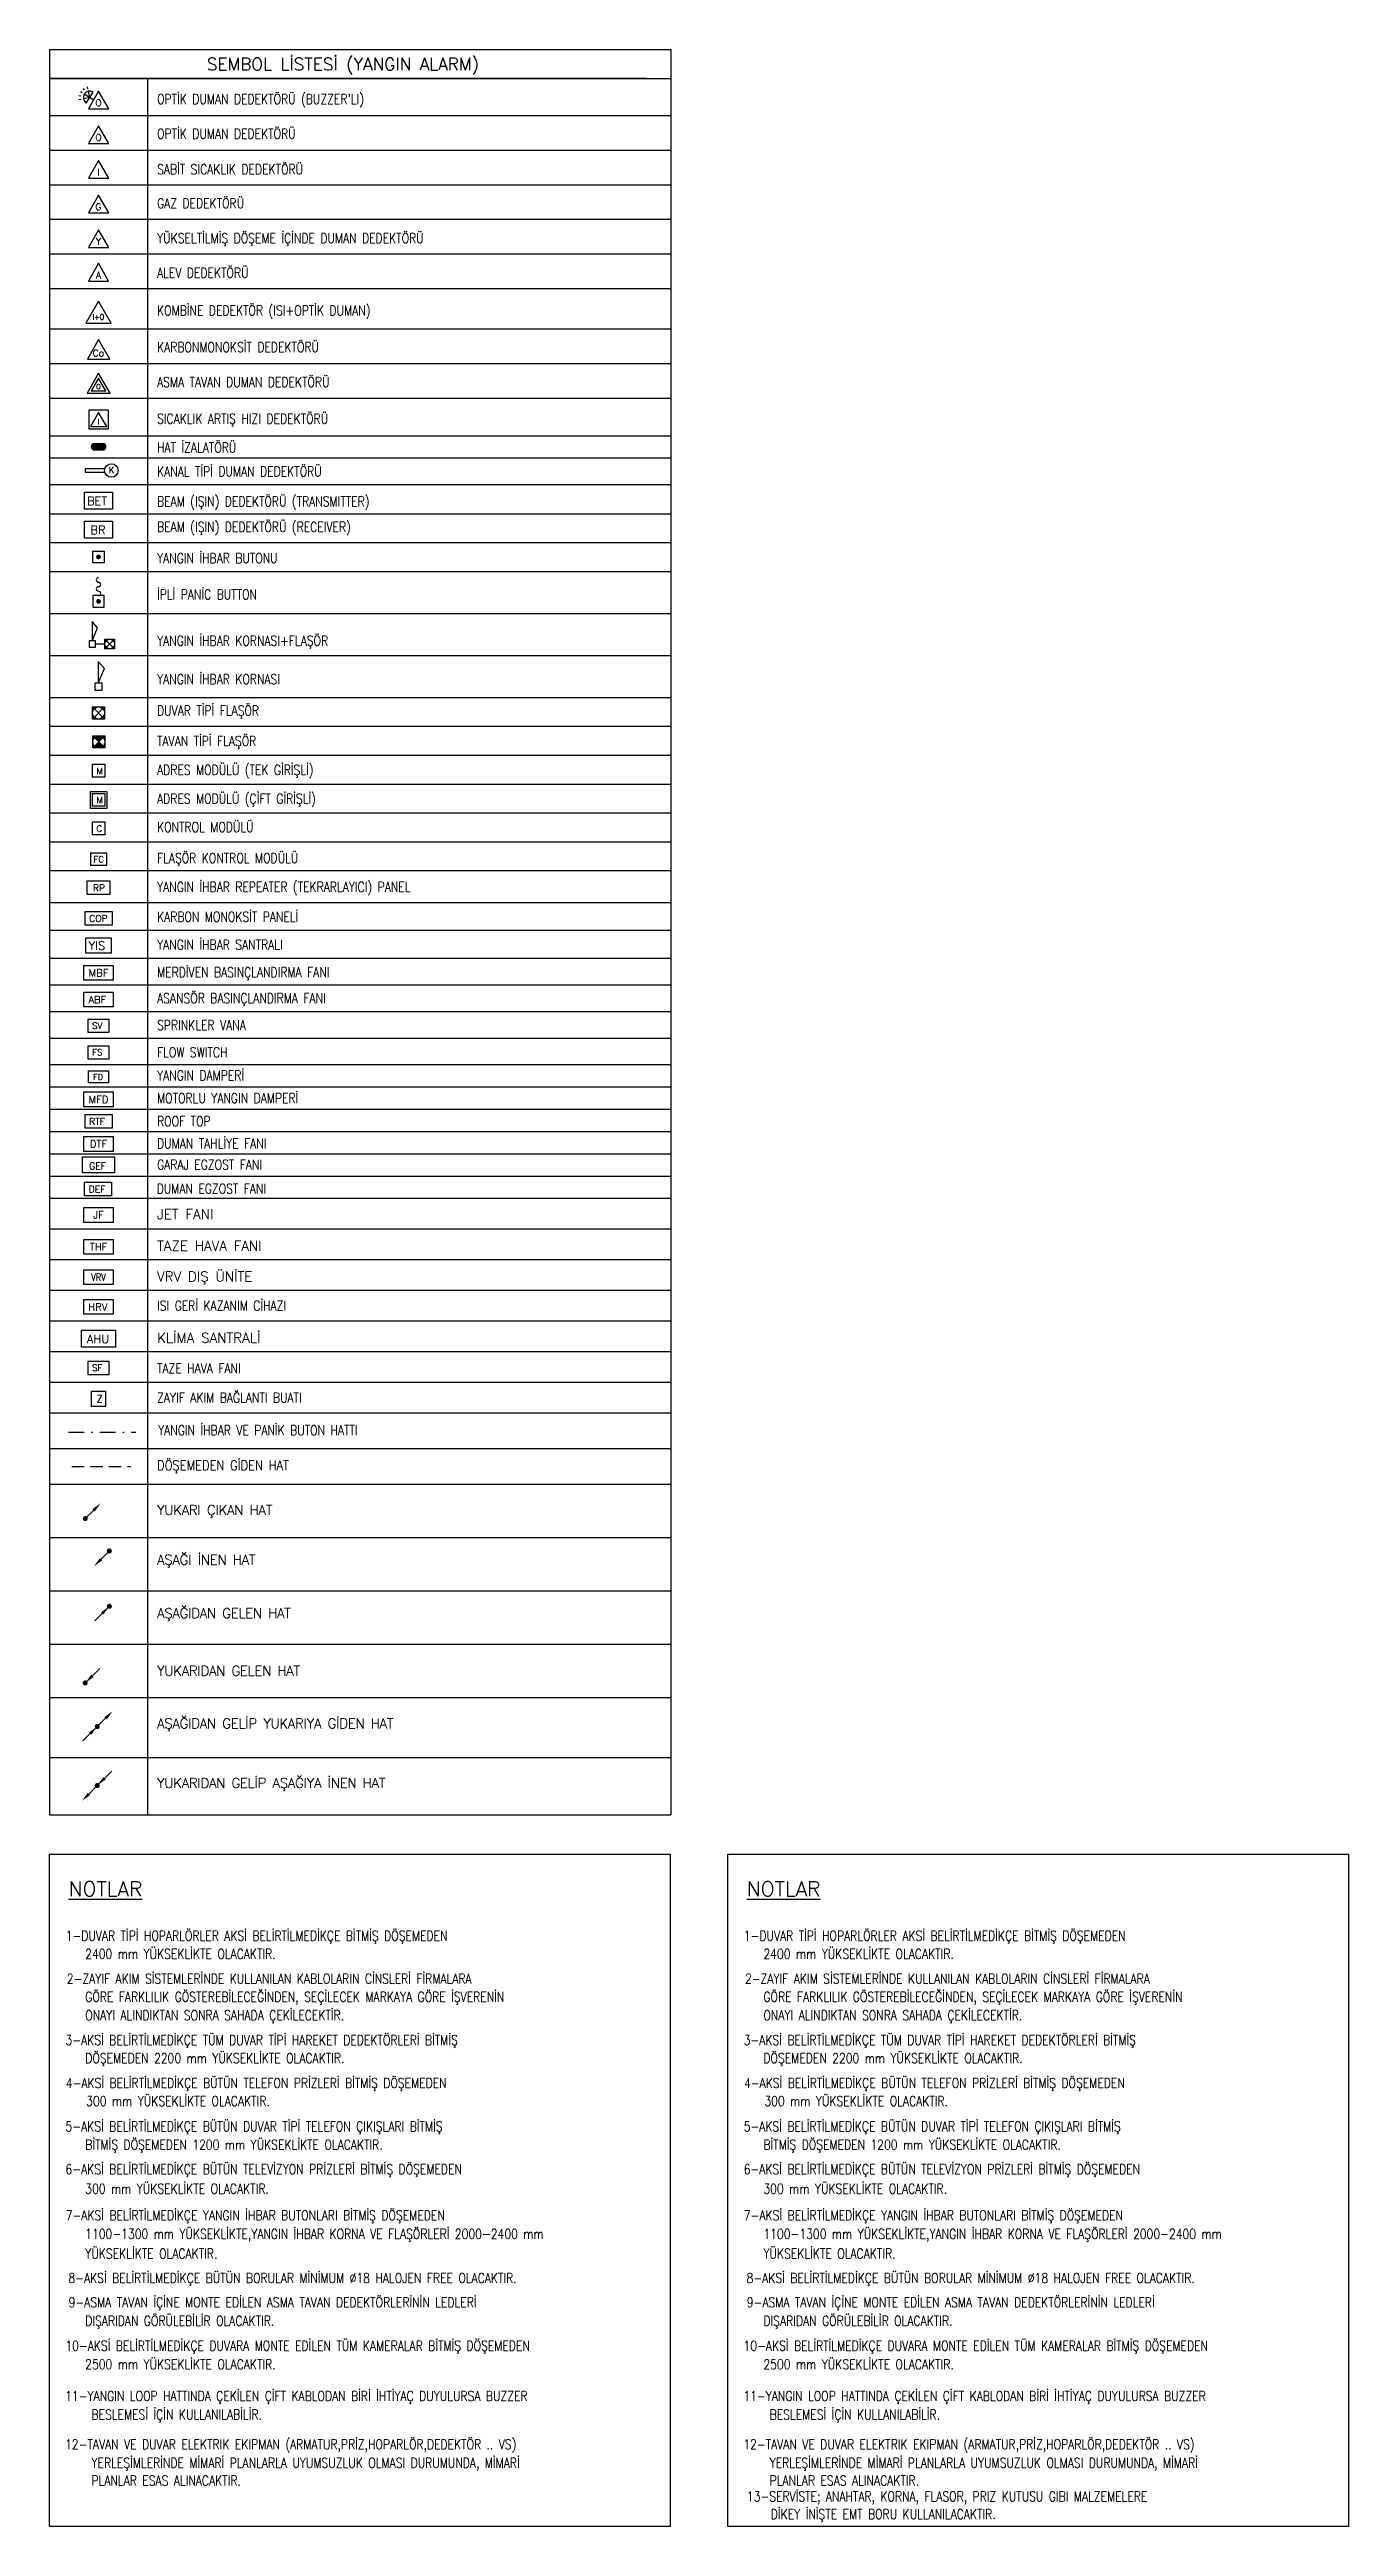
# Model space of a CAD drawing. Header units: metres. Extents: x -19121 to 152404, y -12107 to 29421.
# Drawn here: x -13294 to -8036, y 18734 to 28755 of the extents above; entities that cross this region are included whole.
import ezdxf
from ezdxf.enums import TextEntityAlignment as Align

# ---------------------------------------------------------------- set-up
doc = ezdxf.new("R2010")
doc.units = ezdxf.units.M
doc.header["$LTSCALE"] = 50
doc.header["$MEASUREMENT"] = 0
doc.linetypes.add('DASHDOT', pattern=[25.4, 12.7, -6.35, 0, -6.35])
doc.linetypes.add('DASHED', pattern=[0.75, 0.5, -0.25])
for name, color, linetype, lineweight in [('E-ADRES MODÜLÜ (TEK GİRİŞLİ)', 7, 'Continuous', 30), ('E-ADRES MODÜLÜ (ÇİFT GİRİŞLİ)', 7, 'Continuous', 30), ('E-ALEV DEDEKTÖRÜ', 7, 'Continuous', 30), ('E-ASANSÖR BASINÇLANDIRMA FANI', 7, 'Continuous', 30), ('E-ASMA TAVAN DUMAN DEDEKTÖRÜ', 7, 'Continuous', 30), ('E-DUMAN EGZOST FANI', 7, 'Continuous', 30), ('E-DUMAN TAHLİYE FANI', 7, 'Continuous', 30), ('E-DUVAR TİPİ FLAŞÖR', 7, 'Continuous', 30), ('E-FLAŞÖR KONTROL MODÜLÜ', 7, 'Continuous', 30), ('E-FLOW SWITCH', 7, 'Continuous', 30), ('E-GARAJ EGZOST FANI', 7, 'Continuous', 30), ('E-GAZ DEDEKTÖRÜ', 7, 'Continuous', 30), ('E-HAT İZALATÖRÜ', 7, 'Continuous', 30), ('E-ISI GERİ KAZANIM', 7, 'Continuous', 30), ('E-İPLİ PANİC BUTTON', 7, 'Continuous', 30), ('E-JET FAN', 7, 'Continuous', 30), ('E-KABLO', 7, 'Continuous', 30), ('E-KANAL TİPİ DUMAN DEDEKTÖRÜ', 7, 'Continuous', 30), ('E-KARBON MONOKSİT PANELİ', 7, 'Continuous', 30), ('E-KARBONMONOKSİT DEDEKTÖRÜ', 7, 'Continuous', 30), ('E-KOMBİNE DEDEKTÖR (ISI+OPTİK DUMAN)', 7, 'Continuous', 30), ('E-KONTROL MODÜLÜ', 7, 'Continuous', 30), ('E-MERDİVEN BASINÇLANDIRMA FANI', 7, 'Continuous', 30), ('E-MOTORLU YANGIN DAMPERİ', 7, 'Continuous', 30), ('E-OK', 3, 'Continuous', 30), ('E-OPTİK DUMAN DEDEKTÖRÜ', 7, 'Continuous', 30), ("E-OPTİK DUMAN DEDEKTÖRÜ (BUZZER'LI)", 7, 'Continuous', 30), ('E-SABİT SICAKLIK DEDEKTÖRÜ', 7, 'Continuous', 30), ('E-SICAKLIK ARTIŞ HIZI DEDEKTÖRÜ', 7, 'Continuous', 30), ('E-SPRINKLER VANA', 7, 'Continuous', 30), ('E-TAVAN TİPİ FLAŞÖR', 7, 'Continuous', 30), ('E-TAZE HAVA FANI', 7, 'Continuous', 30), ('E-VRV DIŞ ÜNİTE', 7, 'Continuous', 30), ('E-YANGIN', 7, 'Continuous', 30), ('E-YANGIN DAMPERİ', 7, 'Continuous', 30), ('E-YANGIN İHBAR BUTONU', 7, 'Continuous', 30), ('E-YANGIN İHBAR KORNASI', 7, 'Continuous', 30), ('E-YANGIN İHBAR KORNASI+FLAŞÖR', 7, 'Continuous', 30), ('E-YANGIN İHBAR REPEATER (TEKRARLAYICI) PANEL', 7, 'Continuous', 30), ('E-YANGIN İHBAR SANTRALI', 7, 'Continuous', 30), ('E-YAZI', 7, 'Continuous', 30), ('E-YÜKSELTİLMİŞ DÖŞEME İÇİNDE DUMAN DEDEKTÖRÜ', 7, 'Continuous', 30), ('E-ZAYIF AKIM BAĞLANTI KUTUSU BUAT', 7, 'Continuous', 30)]:
    doc.layers.add(name, color=color, linetype=linetype, lineweight=lineweight)
doc.styles.add('E-YAZI', font='txttw.shx', dxfattribs={"height": 200})
doc.styles.add('ROMANS8', font='Txttw.shx')

msp = doc.modelspace()

# ---------------------------------------------------------------- texts
at = {"layer": 'E-GARAJ EGZOST FANI', "color": 3, "style": 'E-YAZI'}
msp.add_text('GEF', height=27.2, dxfattribs=at).set_placement((-13133.39, 24224.33))
at = {"layer": 'E-YANGIN', "color": 3, "style": 'E-YAZI'}
msp.add_text('AHU', height=34, dxfattribs=at).set_placement((-13142.85, 23521.22))
at = {"layer": 'E-YAZI', "color": 4, "style": 'E-YAZI'}
msp.add_text('SEMBOL LİSTESİ (YANGIN ALARM)', height=50, dxfattribs=at).set_placement((-12106.22, 28696.1), align=Align.MIDDLE_CENTER)
at = {"layer": 'E-YAZI', "color": 3, "style": 'E-YAZI'}
for s, width, p in [("OPTİK DUMAN DEDEKTÖRÜ (BUZZER'LI)", 0.8, (-12858.67, 28534.55)), ('OPTİK DUMAN DEDEKTÖRÜ', 0.8, (-12858.67, 28394.33)), ('SABİT SICAKLIK DEDEKTÖRÜ', 0.8, (-12858.67, 28250.57)), ('GAZ DEDEKTÖRÜ', 0.8, (-12858.67, 28112.62)), ('YÜKSELTİLMİŞ DÖŞEME İÇİNDE DUMAN DEDEKTÖRÜ', 0.8, (-12858.67, 27971.76)), ('ALEV DEDEKTÖRÜ', 0.8, (-12858.67, 27831.55)), ('KOMBİNE DEDEKTÖR (ISI+OPTİK DUMAN)', 0.8, (-12858.67, 27679.21)), ('KARBONMONOKSİT DEDEKTÖRÜ', 0.8, (-12858.67, 27530.92)), ('ASMA TAVAN DUMAN DEDEKTÖRÜ', 0.8, (-12858.67, 27389.56)), ('SICAKLIK ARTIŞ HIZI DEDEKTÖRÜ', 0.8, (-12858.67, 27241.05)), ('HAT İZALATÖRÜ', 0.8, (-12858.67, 27124.7)), ('KANAL TİPİ DUMAN DEDEKTÖRÜ', 0.8, (-12858.67, 27027.98)), ('BEAM (IŞIN) DEDEKTÖRÜ (TRANSMITTER)', 0.8, (-12858.67, 26906.71)), ('BEAM (IŞIN) DEDEKTÖRÜ (RECEIVER)', 0.8, (-12858.67, 26803.65)), ('YANGIN İHBAR BUTONU', 0.8, (-12858.67, 26677.25)), ('İPLİ PANİC BUTTON', 0.8, (-12858.67, 26530.56)), ('YANGIN İHBAR KORNASI+FLAŞÖR', 0.8, (-12858.67, 26343.02)), ('YANGIN İHBAR KORNASI', 0.8, (-12858.67, 26187.62)), ('DUVAR TİPİ FLAŞÖR', 0.8, (-12858.67, 26060.5)), ('TAVAN TİPİ FLAŞÖR', 0.8, (-12858.67, 25937.34)), ('ADRES MODÜLÜ (TEK GİRİŞLİ)', 0.8, (-12858.67, 25820.63)), ('ADRES MODÜLÜ (ÇİFT GİRİŞLİ)', 0.8, (-12858.67, 25703.91)), ('KONTROL MODÜLÜ', 0.8, (-12858.67, 25589.2)), ('FLAŞÖR KONTROL MODÜLÜ', 0.8, (-12858.67, 25463.75)), ('YANGIN İHBAR REPEATER (TEKRARLAYICI) PANEL', 0.8, (-12858.67, 25347.04)), ('KARBON MONOKSİT PANELİ', 0.8, (-12858.67, 25226.36)), ('YANGIN İHBAR SANTRALI', 0.8, (-12858.67, 25113.3)), ('MERDİVEN BASINÇLANDIRMA FANI', 0.8, (-12858.67, 25001.73)), ('ASANSÖR BASINÇLANDIRMA FANI', 0.8, (-12858.67, 24896.85)), ('SPRINKLER VANA', 0.8, (-12858.67, 24787.84)), ('FLOW SWITCH', 0.8, (-12858.67, 24677.68)), ('YANGIN DAMPERİ', 0.8, (-12858.67, 24584.42)), ('MOTORLU YANGIN DAMPERİ', 0.8, (-12858.67, 24492.35)), ('ROOF TOP', 0.8, (-12858.67, 24399.18)), ('DUMAN TAHLİYE FANI', 0.8, (-12858.67, 24309.05)), ('GARAJ EGZOST FANI', 0.8, (-12858.67, 24223.33)), ('DUMAN EGZOST FANI', 0.8, (-12860.27, 24126.35)), ('ISI GERİ KAZANIM CİHAZI', 0.8, (-12858.67, 23652.71)), ('TAZE HAVA FANI', 0.8, (-12858.67, 23399.5)), ('ZAYIF AKIM BAĞLANTI BUATI', 0.8, (-12858.67, 23280.83)), ('YANGIN İHBAR VE PANİK BUTON HATTI', 0.8, (-12854.62, 23148.79)), ('DÖŞEMEDEN GİDEN HAT', 0.85, (-12858.67, 23006.9, 0)), ('1-DUVAR TİPİ HOPARLÖRLER AKSİ BELİRTİLMEDİKÇE BİTMİŞ DÖŞEMEDEN', 0.8, (-13228.58, 21103.53, 0)), ('1-DUVAR TİPİ HOPARLÖRLER AKSİ BELİRTİLMEDİKÇE BİTMİŞ DÖŞEMEDEN', 0.8, (-10483.3, 21103.53, 0)), ('2400 mm YÜKSEKLİKTE OLACAKTIR.', 0.8, (-13149.33, 21030.28, 0)), ('2400 mm YÜKSEKLİKTE OLACAKTIR.', 0.8, (-10404.05, 21030.28, 0)), ('2-ZAYIF AKIM SİSTEMLERİNDE KULLANILAN KABLOLARIN CİNSLERİ FİRMALARA', 0.8, (-13224.04, 20929.77, 0)), ('2-ZAYIF AKIM SİSTEMLERİNDE KULLANILAN KABLOLARIN CİNSLERİ FİRMALARA', 0.8, (-10478.76, 20929.77, 0)), ('GÖRE FARKLILIK GÖSTEREBİLECEĞİNDEN, SEÇİLECEK MARKAYA GÖRE İŞVERENİN', 0.8, (-13149.33, 20856.52, 0)), ('GÖRE FARKLILIK GÖSTEREBİLECEĞİNDEN, SEÇİLECEK MARKAYA GÖRE İŞVERENİN', 0.8, (-10404.05, 20856.52, 0)), ('ONAYI ALINDIKTAN SONRA SAHADA ÇEKİLECEKTİR.', 0.8, (-13149.33, 20782.05, 0)), ('ONAYI ALINDIKTAN SONRA SAHADA ÇEKİLECEKTİR.', 0.8, (-10404.05, 20782.05, 0)), ('3-AKSİ BELİRTİLMEDİKÇE TÜM DUVAR TİPİ HAREKET DEDEKTÖRLERİ BİTMİŞ', 0.8, (-13229.23, 20681.54, 0)), ('DÖŞEMEDEN 2200 mm YÜKSEKLİKTE OLACAKTIR.', 0.8, (-13149.33, 20608.28, 0)), ('3-AKSİ BELİRTİLMEDİKÇE TÜM DUVAR TİPİ HAREKET DEDEKTÖRLERİ BİTMİŞ', 0.8, (-10483.95, 20681.54, 0)), ('DÖŞEMEDEN 2200 mm YÜKSEKLİKTE OLACAKTIR.', 0.8, (-10404.05, 20608.28, 0)), ('4-AKSİ BELİRTİLMEDİKÇE BÜTÜN TELEFON PRİZLERİ BİTMİŞ DÖŞEMEDEN', 0.8, (-13227.93, 20507.77, 0)), ('4-AKSİ BELİRTİLMEDİKÇE BÜTÜN TELEFON PRİZLERİ BİTMİŞ DÖŞEMEDEN', 0.8, (-10482.65, 20507.77, 0)), ('300 mm YÜKSEKLİKTE OLACAKTIR.', 0.8, (-13145.45, 20434.52, 0)), ('300 mm YÜKSEKLİKTE OLACAKTIR.', 0.8, (-10400.16, 20434.52, 0)), ('5-AKSİ BELİRTİLMEDİKÇE BÜTÜN DUVAR TİPİ TELEFON ÇIKIŞLARI BİTMİŞ', 0.8, (-13229.23, 20332.32, 0)), ('5-AKSİ BELİRTİLMEDİKÇE BÜTÜN DUVAR TİPİ TELEFON ÇIKIŞLARI BİTMİŞ', 0.8, (-10483.95, 20332.32, 0)), ('BİTMİŞ DÖŞEMEDEN 1200 mm YÜKSEKLİKTE OLACAKTIR.', 0.8, (-13149.33, 20258.24, 0)), ('BİTMİŞ DÖŞEMEDEN 1200 mm YÜKSEKLİKTE OLACAKTIR.', 0.8, (-10404.05, 20258.24, 0)), ('6-AKSİ BELİRTİLMEDİKÇE BÜTÜN TELEVİZYON PRİZLERİ BİTMİŞ DÖŞEMEDEN', 0.8, (-13229.23, 20159.14, 0)), ('6-AKSİ BELİRTİLMEDİKÇE BÜTÜN TELEVİZYON PRİZLERİ BİTMİŞ DÖŞEMEDEN', 0.8, (-10483.95, 20159.14, 0)), ('300 mm YÜKSEKLİKTE OLACAKTIR.', 0.8, (-13149.33, 20079.99, 0)), ('300 mm YÜKSEKLİKTE OLACAKTIR.', 0.8, (-10404.05, 20079.99, 0)), ('7-AKSİ BELİRTİLMEDİKÇE YANGIN İHBAR BUTONLARI BİTMİŞ DÖŞEMEDEN', 0.8, (-13228.58, 19972.56, 0)), ('1100-1300 mm YÜKSEKLİKTE,YANGIN İHBAR KORNA VE FLAŞÖRLERİ 2000-2400 mm', 0.8, (-13149.33, 19897.21, 0)), ('7-AKSİ BELİRTİLMEDİKÇE YANGIN İHBAR BUTONLARI BİTMİŞ DÖŞEMEDEN', 0.8, (-10483.3, 19972.56, 0)), ('1100-1300 mm YÜKSEKLİKTE,YANGIN İHBAR KORNA VE FLAŞÖRLERİ 2000-2400 mm', 0.8, (-10404.05, 19897.21, 0)), ('YÜKSEKLİKTE OLACAKTIR.', 0.8, (-13149.33, 19817.84, 0)), ('YÜKSEKLİKTE OLACAKTIR.', 0.8, (-10404.05, 19817.84, 0)), ('8-AKSİ BELİRTİLMEDİKÇE BÜTÜN BORULAR MİNİMUM %%C18 HALOJEN FREE OLACAKTIR.', 0.8, (-13217.46, 19718.74, 0)), ('8-AKSİ BELİRTİLMEDİKÇE BÜTÜN BORULAR MİNİMUM %%C18 HALOJEN FREE OLACAKTIR.', 0.8, (-10472.18, 19718.74, 0)), ('9-ASMA TAVAN İÇİNE MONTE EDİLEN ASMA TAVAN DEDEKTÖRLERİNİN LEDLERİ', 0.8, (-13216.58, 19620.57, 0)), ('9-ASMA TAVAN İÇİNE MONTE EDİLEN ASMA TAVAN DEDEKTÖRLERİNİN LEDLERİ', 0.8, (-10471.3, 19620.57, 0)), ('DIŞARIDAN GÖRÜLEBİLİR OLACAKTIR.', 0.8, (-13149.33, 19545.54, 0)), ('DIŞARIDAN GÖRÜLEBİLİR OLACAKTIR.', 0.8, (-10404.05, 19545.54, 0)), ('10-AKSİ BELİRTİLMEDİKÇE DUVARA MONTE EDİLEN TÜM KAMERALAR BİTMİŞ DÖŞEMEDEN', 0.8, (-13229.8, 19444.88, 0)), ('10-AKSİ BELİRTİLMEDİKÇE DUVARA MONTE EDİLEN TÜM KAMERALAR BİTMİŞ DÖŞEMEDEN', 0.8, (-10484.52, 19444.88, 0)), ('2500 mm YÜKSEKLİKTE OLACAKTIR.', 0.8, (-13149.33, 19369.85, 0)), ('2500 mm YÜKSEKLİKTE OLACAKTIR.', 0.8, (-10404.05, 19369.85, 0)), ('11-YANGIN LOOP HATTINDA ÇEKİLEN ÇİFT KABLODAN BİRİ İHTİYAÇ DUYULURSA BUZZER', 0.8, (-13230.75, 19241.5, 0)), ('11-YANGIN LOOP HATTINDA ÇEKİLEN ÇİFT KABLODAN BİRİ İHTİYAÇ DUYULURSA BUZZER', 0.8, (-10485.47, 19241.5, 0)), ('BESLEMESİ İÇİN KULLANILABİLİR.', 0.8, (-13124.12, 19166.47, 0)), ('BESLEMESİ İÇİN KULLANILABİLİR.', 0.8, (-10378.84, 19166.47, 0)), ('12-TAVAN VE DUVAR ELEKTRIK EKIPMAN (ARMATUR,PRİZ,HOPARLÖR,DEDEKTÖR .. VS)', 0.8, (-13230.75, 19046.07, 0)), ('12-TAVAN VE DUVAR ELEKTRIK EKIPMAN (ARMATUR,PRİZ,HOPARLÖR,DEDEKTÖR .. VS)', 0.8, (-10485.47, 19046.07, 0)), ('YERLEŞİMLERİNDE MİMARİ PLANLARLA UYUMSUZLUK OLMASI DURUMUNDA, MİMARİ', 0.8, (-13124.12, 18971.04, 0)), ('YERLEŞİMLERİNDE MİMARİ PLANLARLA UYUMSUZLUK OLMASI DURUMUNDA, MİMARİ', 0.8, (-10378.84, 18971.04, 0)), ('PLANLAR ESAS ALINACAKTIR.', 0.8, (-13124.12, 18899.45, 0)), ('13-SERVİSTE; ANAHTAR, KORNA, FLASOR, PRIZ KUTUSU GIBI MALZEMELERE', 0.8, (-10470.86, 18835.18, 0)), ('PLANLAR ESAS ALINACAKTIR.', 0.8, (-10378.84, 18899.45, 0)), ('DİKEY İNİŞTE EMT BORU KULLANILACAKTIR.', 0.8, (-10374.3, 18763.35, 0))]:
    msp.add_text(s, height=40, dxfattribs=dict(at, width=width)).set_placement(p)
for s, p in [('JET FANI', (-12858.67, 24022.63)), ('TAZE HAVA FANI', (-12858.67, 23894.79)), ('VRV DIŞ ÜNİTE', (-12858.67, 23770.79)), ('KLİMA SANTRALİ', (-12858.67, 23522.79))]:
    msp.add_text(s, height=40, dxfattribs=at).set_placement(p)
at = {"layer": 'E-YAZI', "color": 4, "style": 'E-YAZI'}
for p in [(-13216.89, 21283.27, 0), (-10471.61, 21283.27, 0)]:
    msp.add_text('%%uNOTLAR', height=60, dxfattribs=at).set_placement(p)
at = {"layer": 'E-YAZI', "color": 3, "char_height": 40, "attachment_point": 1, "style": 'E-YAZI'}
for s, insert in [('{\\T0.95;YUKARI ÇIKAN HAT}', (-12858.67, 22866.08)), ('{\\T0.95;AŞAĞI İNEN HAT}', (-12858.67, 22664.67)), ('{\\T0.95;AŞAĞIDAN GELEN HAT}', (-12858.67, 22448.67)), ('{\\T0.95;YUKARIDAN GELEN HAT}', (-12858.67, 22215.52)), ('{\\T0.95;AŞAĞIDAN GELİP YUKARIYA GİDEN HAT}', (-12858.67, 22002.59)), ('{\\T0.95;YUKARIDAN GELİP AŞAĞIYA İNEN HAT}', (-12858.67, 21761.85))]:
    msp.add_mtext_dynamic_manual_height_columns(s, width=9808.8359, gutter_width=12.5, heights=[0], dxfattribs=dict(at, insert=insert))

# ---------------------------------------------------------------- blocks, each defined once
blk = doc.blocks.new("100_OPTİK DUMAN DEDEKTÖRÜ (BUZZER'LI) 085")
at = {"layer": "E-OPTİK DUMAN DEDEKTÖRÜ (BUZZER'LI)", "color": 3}
for p, q in [((-3.55, 2.57), (-3.98, 2.64)), ((-3.53, 1.87), (-3.96, 1.77)), ((-3.29, 3.22), (-3.66, 3.45)), ((-2.81, 3.73), (-3.06, 4.08)), ((-1.78, 2.26), (-3.06, 1.97)), ((-1.03, 1.78), (-2.88, 2.96)), ((-2.17, 4.01), (-2.26, 4.44)), ((-1.78, 2.26), (-2.06, 3.54))]:
    blk.add_line(p, q, dxfattribs=at)
at = {"layer": "E-OPTİK DUMAN DEDEKTÖRÜ (BUZZER'LI)", "color": 4}
blk.add_line((-2.48, 1.15), (-1.07, 3.36), dxfattribs=at)
blk.add_lwpolyline([(2.06, 0), (0, 3.57), (-2.06, 0)], close=True, dxfattribs=at)
blk.add_arc((-1.78, 2.26), 1.31, 57.5754, 237.5754, dxfattribs=at)
at = {"layer": "E-OPTİK DUMAN DEDEKTÖRÜ (BUZZER'LI)", "color": 3, "style": 'E-YAZI'}
blk.add_text('O', height=1.36, dxfattribs=at).set_placement((-0.02, 1.2), align=Align.MIDDLE)
blk = doc.blocks.new('100_OPTİK DUMAN DEDEKTÖRÜ 085')
at = {"layer": 'E-OPTİK DUMAN DEDEKTÖRÜ', "color": 4}
blk.add_lwpolyline([(2.06, 0), (0, 3.57), (-2.06, 0)], close=True, dxfattribs=at)
at = {"layer": 'E-OPTİK DUMAN DEDEKTÖRÜ', "color": 3, "style": 'E-YAZI'}
blk.add_text('O', height=1.36, dxfattribs=at).set_placement((-0.02, 1.2), align=Align.MIDDLE)
blk = doc.blocks.new('100_SABİT SICAKLIK DEDEKTÖRÜ 085')
at = {"layer": 'E-SABİT SICAKLIK DEDEKTÖRÜ', "color": 4}
blk.add_lwpolyline([(2.06, 0), (0, 3.57), (-2.06, 0)], close=True, dxfattribs=at)
at = {"layer": 'E-SABİT SICAKLIK DEDEKTÖRÜ', "color": 3, "style": 'E-YAZI'}
blk.add_text('I', height=1.36, dxfattribs=at).set_placement((-0.02, 1.2), align=Align.MIDDLE)
blk = doc.blocks.new('100_GAZ DEDEKTÖRÜ 085')
at = {"layer": 'E-GAZ DEDEKTÖRÜ', "color": 4}
blk.add_lwpolyline([(2.06, 0), (0, 3.57), (-2.06, 0)], close=True, dxfattribs=at)
at = {"layer": 'E-GAZ DEDEKTÖRÜ', "color": 3, "style": 'E-YAZI'}
blk.add_text('G', height=1.36, dxfattribs=at).set_placement((-0.02, 1.2), align=Align.MIDDLE)
blk = doc.blocks.new('100_YÜKSELTİLMİŞ DÖŞEME İÇİNDE DUMAN DEDEKTÖRÜ 085')
at = {"layer": 'E-YÜKSELTİLMİŞ DÖŞEME İÇİNDE DUMAN DEDEKTÖRÜ', "color": 4}
blk.add_lwpolyline([(2.06, 0), (0, 3.57), (-2.06, 0)], close=True, dxfattribs=at)
at = {"layer": 'E-YÜKSELTİLMİŞ DÖŞEME İÇİNDE DUMAN DEDEKTÖRÜ', "color": 3, "style": 'E-YAZI'}
blk.add_text('Y', height=1.36, dxfattribs=at).set_placement((-0.02, 1.2), align=Align.MIDDLE)
blk = doc.blocks.new('100_KOMBİNE DEDEKTÖR (ISI+OPTİK DUMAN) 085')
at = {"layer": 'E-KOMBİNE DEDEKTÖR (ISI+OPTİK DUMAN)', "color": 4}
blk.add_lwpolyline([(2.55, 0), (0, 4.42), (-2.55, 0)], close=True, dxfattribs=at)
at = {"layer": 'E-KOMBİNE DEDEKTÖR (ISI+OPTİK DUMAN)', "color": 3, "style": 'E-YAZI', "width": 0.8}
blk.add_text('I+O', height=1.102, dxfattribs=at).set_placement((-0.02, 1.22), align=Align.MIDDLE)
blk = doc.blocks.new('100_KARBONMONOKSİT DEDEKTÖRÜ 085')
at = {"layer": 'E-KARBONMONOKSİT DEDEKTÖRÜ', "color": 4}
blk.add_lwpolyline([(2.26, 0), (0, 3.92), (-2.26, 0)], close=True, dxfattribs=at)
at = {"layer": 'E-KARBONMONOKSİT DEDEKTÖRÜ', "color": 3, "style": 'E-YAZI'}
blk.add_text('Co', height=1.36, dxfattribs=at).set_placement((-0.02, 1.2), align=Align.MIDDLE)
blk = doc.blocks.new('100_ASMA TAVAN DUMAN DEDEKTÖRÜ 085')
at = {"layer": 'E-ASMA TAVAN DUMAN DEDEKTÖRÜ', "color": 4}
blk.add_lwpolyline([(2.33, 0), (0, 4.04), (-2.33, 0)], close=True, dxfattribs=at)
at = {"layer": 'E-ASMA TAVAN DUMAN DEDEKTÖRÜ', "color": 3}
blk.add_lwpolyline([(1.48, 0.49), (0, 3.06), (-1.48, 0.49)], close=True, dxfattribs=at)
at = {"layer": 'E-ASMA TAVAN DUMAN DEDEKTÖRÜ', "color": 3, "style": 'E-YAZI'}
blk.add_text('O', height=0.979, dxfattribs=at).set_placement((-0.02, 1.35), align=Align.MIDDLE)
blk = doc.blocks.new('100_SICAKLIK ARTIŞ HIZI DEDEKTÖRÜ')
at = {"layer": 'E-SICAKLIK ARTIŞ HIZI DEDEKTÖRÜ', "color": 4}
for points in [[(-2.26, 4.64), (2.26, 4.64), (2.26, 0), (-2.26, 0)], [(1.94, 0.66), (0, 4.02), (-1.94, 0.66)]]:
    blk.add_lwpolyline(points, close=True, dxfattribs=at)
at = {"layer": 'E-SICAKLIK ARTIŞ HIZI DEDEKTÖRÜ', "color": 3, "style": 'E-YAZI'}
blk.add_text('I', height=1.28, dxfattribs=at).set_placement((-0.02, 1.79), align=Align.MIDDLE)
blk = doc.blocks.new('100_HAT İZALATÖRÜ')
at = {"layer": 'E-HAT İZALATÖRÜ', "color": 4}
for p, q in [((-1.01, 1.52), (-1.01, 0)), ((-1.01, 1.52), (1.01, 1.52)), ((-1.01, 0), (1.01, 0)), ((1.01, 1.52), (1.01, 0))]:
    blk.add_line(p, q, dxfattribs=at)
at = {"layer": 'E-HAT İZALATÖRÜ', "color": 4, "const_width": 0.758, "flags": 128}
for points in [[(-1.01, 1.14, 0.414214), (-1.39, 0.76, 0.414214), (-1.01, 0.38, 0.414214)], [(1.01, 1.14, -0.414214), (1.39, 0.76, -0.414214), (1.01, 0.38, -0.414214)]]:
    blk.add_lwpolyline(points, format="xyb", dxfattribs=at)
at = {"layer": 'E-HAT İZALATÖRÜ', "color": 4}
for centre, start, end in [((-1.01, 0.76), 90, 270), ((1.01, 0.76), 270, 90)]:
    blk.add_arc(centre, 0.758, start, end, dxfattribs=at)
blk.add_solid([(-1.01, 1.52), (1.01, 1.52), (-1.01, 0), (1.01, 0)], dxfattribs=at)
blk = doc.blocks.new('*U238')
at = {"layer": 'E-KANAL TİPİ DUMAN DEDEKTÖRÜ', "color": 4}
for p, q in [((-6.22, 0.42), (-6.22, -0.42)), ((-1.55, 0.42), (-6.22, 0.42)), ((-6.22, -0.42), (-1.55, -0.42))]:
    blk.add_line(p, q, dxfattribs=at)
blk.add_circle((0, 0), 1.61, dxfattribs=at)
at = {"layer": 'E-KANAL TİPİ DUMAN DEDEKTÖRÜ', "color": 3, "style": 'ROMANS8'}
blk.add_text('K', height=1.5, rotation=359.95917, dxfattribs=at).set_placement((0.06, 0.1), align=Align.MIDDLE)
blk = doc.blocks.new('100_SPRINKLER VANA')
at = {"layer": 'E-SPRINKLER VANA', "color": 4}
blk.add_lwpolyline([(-2.53, 0), (2.53, 0), (2.53, 3.05), (-2.53, 3.05)], close=True, dxfattribs=at)
at = {"layer": 'E-SPRINKLER VANA', "color": 3, "style": 'E-YAZI'}
blk.add_text('SV', height=1.505, dxfattribs=at).set_placement((-1.52, 0.82))
blk = doc.blocks.new('100_FLOW SWITCH')
at = {"layer": 'E-FLOW SWITCH', "color": 4}
blk.add_lwpolyline([(-2.53, 0), (2.53, 0), (2.53, 3.05), (-2.53, 3.05)], close=True, dxfattribs=at)
at = {"layer": 'E-FLOW SWITCH', "color": 3, "style": 'E-YAZI'}
blk.add_text('FS', height=1.505, dxfattribs=at).set_placement((-1.52, 0.82))
blk = doc.blocks.new('100_YANGIN DAMPERİ')
at = {"layer": 'E-YANGIN DAMPERİ', "color": 4}
blk.add_lwpolyline([(-2.35, 2.83), (2.35, 2.83), (2.35, 0), (-2.35, 0)], close=True, dxfattribs=at)
at = {"layer": 'E-YANGIN DAMPERİ', "color": 3, "style": 'E-YAZI'}
blk.add_text('FD', height=1.4, dxfattribs=at).set_placement((-1.28, 0.68))
blk = doc.blocks.new('*U239')
at = {"layer": 'E-OK', "color": 3, "linetype": 'Continuous'}
blk.add_line((-98, -98), (0, 0), dxfattribs=at)
at = {"layer": 'E-OK', "color": 4, "linetype": 'Continuous', "const_width": 30}
blk.add_lwpolyline([(-15, 0, 1), (15, 0, 1)], format="xyb", close=True, dxfattribs=at)
at = {"layer": 'E-OK', "color": 3, "linetype": 'Continuous'}
blk.add_solid([(-84, -112), (-112, -84), (-183, -183)], dxfattribs=at)
blk = doc.blocks.new('*U240')
at = {"layer": 'E-OK', "color": 3, "linetype": 'Continuous'}
for p, q in [((85, 85), (172, 172)), ((-98, -98), (0, 0))]:
    blk.add_line(p, q, dxfattribs=at)
at = {"layer": 'E-OK', "color": 4, "linetype": 'Continuous', "const_width": 30}
blk.add_lwpolyline([(-15, 0, 1), (15, 0, 1)], format="xyb", close=True, dxfattribs=at)
at = {"layer": 'E-OK', "color": 3, "linetype": 'Continuous'}
for points in [[(99, 71), (71, 99), (0, 0)], [(-84, -112), (-112, -84), (-183, -183)]]:
    blk.add_solid(points, dxfattribs=at)
blk = doc.blocks.new('ZAYIF AKIM BAĞLANTI BUATI 1 100')
at = {"layer": 'E-ZAYIF AKIM BAĞLANTI KUTUSU BUAT', "color": 4}
blk.add_lwpolyline([(-17.5, 0), (17.5, 0), (17.5, 35), (-17.5, 35)], close=True, dxfattribs=at)
at = {"layer": 'E-ZAYIF AKIM BAĞLANTI KUTUSU BUAT', "color": 3, "style": 'E-YAZI'}
blk.add_text('Z', height=17.5, dxfattribs=at).set_placement((-4.7, 8.4))
blk = doc.blocks.new('SF')
at = {"layer": 'E-FLOW SWITCH', "color": 4}
blk.add_lwpolyline([(-25.3, 0), (25.3, 0), (25.3, 30.5), (-25.3, 30.5)], close=True, dxfattribs=at)
at = {"layer": 'E-FLOW SWITCH', "color": 3, "style": 'E-YAZI'}
blk.add_text('SF', height=15.05, dxfattribs=at).set_placement((-15.2, 8.2))
blk = doc.blocks.new('BEAM (IŞIN) DEDEKTÖRÜ (TRANSMİTTER)')
at = {"layer": 'E-YANGIN', "color": 4}
blk.add_lwpolyline([(-33.6, 40.6), (33.6, 40.6), (33.6, 0), (-33.6, 0)], close=True, dxfattribs=at)
at = {"layer": 'E-YANGIN', "color": 3, "style": 'E-YAZI'}
blk.add_text('BET', height=20, dxfattribs=at).set_placement((-27.5, 9.7))
blk = doc.blocks.new('BEAM (IŞIN) DEDEKTÖR (RECİEVER)')
at = {"layer": 'E-YANGIN', "color": 4}
blk.add_lwpolyline([(-33.6, 40.6), (33.6, 40.6), (33.6, 0), (-33.6, 0)], close=True, dxfattribs=at)
at = {"layer": 'E-YANGIN', "color": 3, "style": 'E-YAZI'}
blk.add_text('BR', height=20, dxfattribs=at).set_placement((-19.1, 9.7))
blk = doc.blocks.new('100_YANGIN İHBAR BUTONU 085')
at = {"layer": 'E-YANGIN İHBAR BUTONU', "color": 4}
blk.add_lwpolyline([(-1.16, -1.16), (-1.16, 1.16), (1.16, 1.16), (1.16, -1.16)], close=True, dxfattribs=at)
at = {"layer": 'E-YANGIN İHBAR BUTONU', "color": 3, "const_width": 0.483}
blk.add_lwpolyline([(-0.24, 0, 1), (0.24, 0, 1)], format="xyb", close=True, dxfattribs=at)
blk = doc.blocks.new('100_İPLİ PANİC BUTTON')
at = {"layer": 'E-İPLİ PANİC BUTTON', "color": 4}
blk.add_lwpolyline([(1.36, 0), (1.36, 2.73), (-1.36, 2.73), (-1.36, 0)], close=True, dxfattribs=at)
at = {"layer": 'E-İPLİ PANİC BUTTON', "color": 3, "const_width": 0.569}
blk.add_lwpolyline([(0.28, 1.36, -1), (-0.28, 1.36, -1)], format="xyb", close=True, dxfattribs=at)
at = {"layer": 'E-İPLİ PANİC BUTTON', "color": 4}
for centre, start, end in [((0, 6.46), 90, 270), ((0, 5.4), 270, 90), ((0, 4.33), 90, 270), ((0, 3.26), 270, 90)]:
    blk.add_arc(centre, 0.533, start, end, dxfattribs=at)
blk = doc.blocks.new('100_YANGIN İHBAR KORNASI+FLAŞÖR 085')
at = {"layer": 'E-YANGIN İHBAR KORNASI+FLAŞÖR', "color": 4}
for p, q in [((0.56, 5.32), (0.56, 1.4)), ((1.69, 4.04), (0.56, 5.32)), ((-0.02, 1.4), (-0.02, 0.11)), ((1.27, 1.4), (-0.02, 1.4)), ((-0.02, 0.11), (1.27, 0.11)), ((0.58, 1.4), (1.69, 4.04)), ((1.27, 0.11), (1.27, 1.4)), ((1.27, 0.76), (3.17, 0.76)), ((3.17, 1.74), (5.13, -0.22))]:
    blk.add_line(p, q, dxfattribs=at)
blk.add_lwpolyline([(3.17, -0.22), (3.17, 1.74), (5.13, 1.74), (5.13, -0.22)], close=True, dxfattribs=at)
blk.add_lwpolyline([(5.13, 1.74), (3.17, -0.22)], dxfattribs=at)
blk.add_circle((4.15, 0.76), 0.979, dxfattribs=at)
blk = doc.blocks.new('100_YANGIN İHBAR KORNASI')
at = {"layer": 'E-YANGIN İHBAR KORNASI', "color": 4}
for p, q in [((-0.08, 6.8), (-0.08, 1.68)), ((1.4, 5.14), (-0.08, 6.8)), ((-0.84, 1.68), (-0.84, 0)), ((0.84, 1.68), (-0.84, 1.68)), ((-0.84, 0), (0.84, 0)), ((-0.05, 1.68), (1.4, 5.14)), ((0.84, 0), (0.84, 1.68))]:
    blk.add_line(p, q, dxfattribs=at)
blk = doc.blocks.new('100_DUVAR TİPİ FLAŞÖR 085')
at = {"layer": 'E-DUVAR TİPİ FLAŞÖR', "color": 4}
blk.add_line((-1.22, 2.45), (1.22, 0), dxfattribs=at)
blk.add_lwpolyline([(-1.22, 0), (-1.22, 2.45), (1.22, 2.45), (1.22, 0)], close=True, dxfattribs=at)
blk.add_lwpolyline([(1.22, 2.45), (-1.22, 0)], dxfattribs=at)
blk.add_circle((0, 1.22), 1.22, dxfattribs=at)
blk = doc.blocks.new('100_TAVAN TİPİ FLAŞÖR 085')
at = {"layer": 'E-TAVAN TİPİ FLAŞÖR', "color": 4}
blk.add_line((-1.224, 0), (1.224, 2.448), dxfattribs=at)
blk.add_lwpolyline([(1.224, 0), (-1.224, 0), (-1.224, 2.448), (1.224, 2.448)], close=True, dxfattribs=at)
blk.add_lwpolyline([(-1.224, 2.448), (1.224, 0)], dxfattribs=at)
blk.add_circle((0, 1.224), 1.224, dxfattribs=at)
for points in [[(0, 1.224), (-1.224, 2.448), (1.224, 2.448)], [(-1.224, 0), (0, 1.224), (1.224, 0)]]:
    blk.add_solid(points, dxfattribs=at)
blk = doc.blocks.new('100_ADRES MODÜLÜ (TEK GİRİŞLİ) 085')
at = {"layer": 'E-ADRES MODÜLÜ (TEK GİRİŞLİ)', "color": 4}
for p, q in [((-1.27, 2.59), (1.27, 2.59)), ((-1.27, 2.59), (-1.27, 0)), ((1.27, 0), (-1.27, 0)), ((1.27, 2.59), (1.27, 0))]:
    blk.add_line(p, q, dxfattribs=at)
at = {"layer": 'E-ADRES MODÜLÜ (TEK GİRİŞLİ)', "color": 3, "style": 'E-YAZI'}
blk.add_text('M', height=1.27, dxfattribs=at).set_placement((-0.42, 0.62))
blk = doc.blocks.new('100_ADRES MODÜLÜ (ÇİFT GİRİŞLİ)')
at = {"layer": 'E-ADRES MODÜLÜ (ÇİFT GİRİŞLİ)', "color": 4}
for p, q in [((-1.99, 4.03), (1.99, 4.03)), ((-1.99, 4.03), (-1.99, 0)), ((1.99, 0), (-1.99, 0)), ((1.99, 4.03), (1.99, 0))]:
    blk.add_line(p, q, dxfattribs=at)
at = {"layer": 'E-ADRES MODÜLÜ (ÇİFT GİRİŞLİ)', "color": 3}
for p, q in [((-1.5, 3.54), (1.5, 3.54)), ((-1.5, 3.54), (-1.5, 0.5)), ((1.5, 0.5), (-1.5, 0.5)), ((1.5, 3.54), (1.5, 0.5))]:
    blk.add_line(p, q, dxfattribs=at)
at = {"layer": 'E-ADRES MODÜLÜ (ÇİFT GİRİŞLİ)', "color": 3, "style": 'E-YAZI'}
blk.add_text('M', height=1.5, dxfattribs=at).set_placement((-0.49, 1.22))
blk = doc.blocks.new('100_KONTROL MODÜLÜ 085')
at = {"layer": 'E-KONTROL MODÜLÜ', "color": 4}
for p, q in [((-1.27, 2.59), (1.27, 2.59)), ((-1.27, 2.59), (-1.27, 0)), ((1.27, 0), (-1.27, 0)), ((1.27, 2.59), (1.27, 0))]:
    blk.add_line(p, q, dxfattribs=at)
at = {"layer": 'E-KONTROL MODÜLÜ', "color": 3, "style": 'E-YAZI'}
blk.add_text('C', height=1.27, dxfattribs=at).set_placement((-0.42, 0.62))
blk = doc.blocks.new('100_FLAŞÖR KONTROL MODÜLÜ')
at = {"layer": 'E-FLAŞÖR KONTROL MODÜLÜ', "color": 4}
for p, q in [((-1.63, 2.59), (1.63, 2.59)), ((-1.63, 2.59), (-1.63, 0)), ((1.63, 0), (-1.63, 0)), ((1.63, 2.59), (1.63, 0))]:
    blk.add_line(p, q, dxfattribs=at)
at = {"layer": 'E-FLAŞÖR KONTROL MODÜLÜ', "color": 3, "style": 'E-YAZI'}
blk.add_text('FC', height=1.275, dxfattribs=at).set_placement((-1.03, 0.62))
blk = doc.blocks.new('100_YANGIN İHBAR REPEATER (TEKRARLAYICI) PANEL')
at = {"layer": 'E-YANGIN İHBAR REPEATER (TEKRARLAYICI) PANEL', "color": 4}
blk.add_lwpolyline([(-2.69, 3.25), (2.69, 3.25), (2.69, 0), (-2.69, 0)], close=True, dxfattribs=at)
at = {"layer": 'E-YANGIN İHBAR REPEATER (TEKRARLAYICI) PANEL', "color": 3, "style": 'E-YAZI'}
blk.add_text('RP', height=1.6, dxfattribs=at).set_placement((-1.34, 0.77))
blk = doc.blocks.new('100_KARBON MONOKSİT PANELİ')
at = {"layer": 'E-KARBON MONOKSİT PANELİ', "color": 4}
blk.add_lwpolyline([(-3.22, 0), (-3.22, 3.25), (3.22, 3.25), (3.22, 0)], close=True, dxfattribs=at)
at = {"layer": 'E-KARBON MONOKSİT PANELİ', "color": 3, "style": 'E-YAZI'}
blk.add_text('COP', height=1.6, dxfattribs=at).set_placement((-2.23, 0.77))
blk = doc.blocks.new('100_YANGIN İHBAR SANTRALI')
at = {"layer": 'E-YANGIN İHBAR SANTRALI', "color": 4}
blk.add_lwpolyline([(-3.01, 3.64), (3.01, 3.64), (3.01, 0), (-3.01, 0)], close=True, dxfattribs=at)
at = {"layer": 'E-YANGIN İHBAR SANTRALI', "color": 3, "style": 'E-YAZI'}
blk.add_text('YIS', height=2, dxfattribs=at).set_placement((-2.37, 0.81))
blk = doc.blocks.new('100_MERDİVEN BASINÇLANDIRMA FANI')
at = {"layer": 'E-MERDİVEN BASINÇLANDIRMA FANI', "color": 4}
blk.add_lwpolyline([(-3.22, 0), (-3.22, 3.25), (3.22, 3.25), (3.22, 0)], close=True, dxfattribs=at)
at = {"layer": 'E-MERDİVEN BASINÇLANDIRMA FANI', "color": 3, "style": 'E-YAZI'}
blk.add_text('MBF', height=1.6, dxfattribs=at).set_placement((0, 1.62), align=Align.MIDDLE_CENTER)
blk = doc.blocks.new('*U241')
at = {"layer": 'E-OK', "color": 3, "linetype": 'Continuous'}
blk.add_line((85, 85), (172, 172), dxfattribs=at)
at = {"layer": 'E-OK', "color": 4, "linetype": 'Continuous', "const_width": 30}
blk.add_lwpolyline([(-15, 0, 1), (15, 0, 1)], format="xyb", close=True, dxfattribs=at)
at = {"layer": 'E-OK', "color": 3, "linetype": 'Continuous'}
blk.add_solid([(99, 71), (71, 99), (0, 0)], dxfattribs=at)
blk = doc.blocks.new('E-ROOF TOP')
at = {"layer": 'E-DUMAN TAHLİYE FANI', "color": 4}
blk.add_lwpolyline([(-32.2, 0), (-32.2, 32.5), (32.2, 32.5), (32.2, 0)], close=True, dxfattribs=at)
at = {"layer": 'E-DUMAN TAHLİYE FANI', "color": 3, "style": 'E-YAZI'}
blk.add_text('RTF', height=16, dxfattribs=at).set_placement((-22.3, 7.7))
blk = doc.blocks.new('100_ASANSÖR BASINÇLANDIRMA FANI')
at = {"layer": 'E-ASANSÖR BASINÇLANDIRMA FANI', "color": 4}
blk.add_lwpolyline([(-2.9, 0), (-2.9, 2.92), (2.9, 2.92), (2.9, 0)], close=True, dxfattribs=at)
at = {"layer": 'E-ASANSÖR BASINÇLANDIRMA FANI', "color": 3, "style": 'E-YAZI'}
blk.add_text('ABF', height=1.44, dxfattribs=at).set_placement((-2, 0.7))
blk = doc.blocks.new('A$C4053522B')
at = {"layer": 'E-TAZE HAVA FANI', "color": 4}
blk.add_lwpolyline([(-35, 0), (-35, 35.3), (35, 35.3), (35, 0)], close=True, dxfattribs=at)
at = {"layer": 'E-TAZE HAVA FANI', "color": 3, "style": 'E-YAZI'}
blk.add_text('THF', height=17.38, dxfattribs=at).set_placement((0, 17.6), align=Align.MIDDLE_CENTER)
blk = doc.blocks.new('A$C32AC39E3')
at = {"layer": 'E-DUMAN TAHLİYE FANI', "color": 4}
blk.add_lwpolyline([(-35, 0), (-35, 35.3), (35, 35.3), (35, 0)], close=True, dxfattribs=at)
at = {"layer": 'E-DUMAN TAHLİYE FANI', "color": 3, "style": 'E-YAZI'}
blk.add_text('DTF', height=17.38, dxfattribs=at).set_placement((0, 17.6), align=Align.MIDDLE_CENTER)
blk = doc.blocks.new('A$C47E2680B')
at = {"layer": 'E-VRV DIŞ ÜNİTE', "color": 4}
blk.add_lwpolyline([(-35, 0), (-35, 35.3), (35, 35.3), (35, 0)], close=True, dxfattribs=at)
at = {"layer": 'E-VRV DIŞ ÜNİTE', "color": 3, "style": 'E-YAZI', "width": 0.8}
blk.add_text('VRV', height=17.38, dxfattribs=at).set_placement((0, 17.6), align=Align.MIDDLE_CENTER)
blk = doc.blocks.new('A$C1E6D6DED')
at = {"layer": 'E-ISI GERİ KAZANIM', "color": 4}
blk.add_lwpolyline([(-35, 0), (-35, 35.3), (35, 35.3), (35, 0)], close=True, dxfattribs=at)
at = {"layer": 'E-ISI GERİ KAZANIM', "color": 3, "style": 'E-YAZI'}
blk.add_text('HRV', height=17.38, dxfattribs=at).set_placement((-24.2, 8.4))
blk = doc.blocks.new('A$C023E13E7')
at = {"layer": 'E-JET FAN', "color": 4}
blk.add_lwpolyline([(-35, 0), (-35, 35.3), (35, 35.3), (35, 0)], close=True, dxfattribs=at)
at = {"layer": 'E-JET FAN', "color": 3, "style": 'E-YAZI'}
blk.add_text('JF', height=17.38, dxfattribs=at).set_placement((0, 17.6), align=Align.MIDDLE_CENTER)
blk = doc.blocks.new('A$C273B43C7')
at = {"layer": 'E-MOTORLU YANGIN DAMPERİ', "color": 4}
blk.add_lwpolyline([(-35, 0), (-35, 35.3), (35, 35.3), (35, 0)], close=True, dxfattribs=at)
at = {"layer": 'E-MOTORLU YANGIN DAMPERİ', "color": 3, "style": 'E-YAZI'}
blk.add_text('MFD', height=17.38, dxfattribs=at).set_placement((0, 17.6), align=Align.MIDDLE_CENTER)
blk = doc.blocks.new('100_DUMAN EGZOST FANI 1')
at = {"layer": 'E-DUMAN EGZOST FANI', "color": 4}
blk.add_lwpolyline([(-3.22, 0), (-3.22, 3.25), (3.22, 3.25), (3.22, 0)], close=True, dxfattribs=at)
at = {"layer": 'E-DUMAN EGZOST FANI', "color": 3, "style": 'E-YAZI'}
blk.add_text('DEF', height=1.6, dxfattribs=at).set_placement((-2.23, 0.77))
blk = doc.blocks.new('10_ALEV DEDEKTÖRÜ')
at = {"layer": 'E-ALEV DEDEKTÖRÜ', "color": 4}
blk.add_lwpolyline([(41, -36), (0, 36), (-41, -36)], close=True, dxfattribs=at)
at = {"layer": 'E-ALEV DEDEKTÖRÜ', "color": 3, "style": 'E-YAZI'}
blk.add_text('A', height=27.2, dxfattribs=at).set_placement((0, -12), align=Align.MIDDLE)

# ---------------------------------------------------------------- linework, layer by layer
at = {"layer": 'E-GARAJ EGZOST FANI', "color": 4}
msp.add_lwpolyline([(-13159.99, 24209.93), (-13159.99, 24274.84), (-13031.13, 24274.84), (-13031.13, 24209.93)], close=True, dxfattribs=at)
at = {"layer": 'E-KABLO', "color": 6, "linetype": 'DASHDOT', "ltscale": 0.1}
msp.add_line((-13217.34, 23161.3), (-12945.05, 23161.3), dxfattribs=at)
at = {"layer": 'E-KABLO', "color": 6, "linetype": 'DASHED', "ltscale": 2}
msp.add_line((-13203.41, 23021.55), (-12965.16, 23021.55), dxfattribs=at)
at = {"layer": 'E-KABLO'}
for points in [[(-13293.97, 21453.5), (-10780.9, 21453.5), (-10780.9, 18733.68), (-13293.97, 18733.68)], [(-10548.69, 21453.5), (-8035.62, 21453.5), (-8035.62, 18733.68), (-10548.69, 18733.68)]]:
    msp.add_lwpolyline(points, close=True, dxfattribs=at)
at = {"layer": 'E-YANGIN', "color": 4}
msp.add_lwpolyline([(-13164.01, 23504.78), (-13164.01, 23573.75), (-13027.1, 23573.75), (-13027.1, 23504.78)], close=True, dxfattribs=at)
at = {"layer": 'E-YAZI', "color": 4}
for p, q in [((-13293.97, 28755.01), (-13293.97, 21612.48)), ((-13293.97, 28755.01), (-10779.37, 28755.01)), ((-10779.37, 28755.01), (-10779.37, 21612.48)), ((-13293.97, 28637.19), (-10779.37, 28637.19)), ((-10878.33, 28637.19), (-13293.97, 28637.19)), ((-13293.97, 21612.48), (-10779.37, 21612.48))]:
    msp.add_line(p, q, dxfattribs=at)
at = {"layer": 'E-YAZI', "color": 7}
for p, q in [((-13293.97, 28637.19), (-10779.37, 28637.19)), ((-12897.14, 28637.19), (-12897.14, 21612.48)), ((-10779.37, 28487.36), (-13293.97, 28487.36)), ((-10779.37, 28347.15), (-13293.97, 28347.15)), ((-10779.37, 28206.93), (-13293.97, 28206.93)), ((-10779.37, 28066.71), (-13293.97, 28066.71)), ((-10779.37, 27926.5), (-13293.97, 27926.5)), ((-10779.37, 27786.28), (-13293.97, 27786.28)), ((-10779.37, 27623.38), (-13293.97, 27623.38)), ((-10779.37, 27483.16), (-13293.97, 27483.16)), ((-10779.37, 27343.72), (-13293.97, 27343.72)), ((-10779.37, 27191.2), (-13293.97, 27191.2)), ((-10779.37, 27101.24), (-13293.97, 27101.24)), ((-10779.37, 26993.75), (-13293.97, 26993.75))]:
    msp.add_line(p, q, dxfattribs=at)
at = {"layer": 'E-YAZI', "color": 7, "linetype": 'Continuous'}
for p, q in [((-13293.97, 26877.03), (-10779.37, 26877.03)), ((-13293.97, 26760.31), (-10779.37, 26760.31)), ((-13293.97, 26643.6), (-10779.37, 26643.6)), ((-13293.97, 26473.6), (-10779.37, 26473.6)), ((-13293.97, 26303.6), (-10779.37, 26303.6)), ((-13293.97, 26133.6), (-10779.37, 26133.6)), ((-13293.97, 26016.88), (-10779.37, 26016.88)), ((-13293.97, 25900.16), (-10779.37, 25900.16)), ((-13293.97, 25783.44), (-10779.37, 25783.44)), ((-13293.97, 25666.72), (-10779.37, 25666.72)), ((-13293.97, 25550.01), (-10779.37, 25550.01)), ((-13293.97, 25433.29), (-10779.37, 25433.29)), ((-13293.97, 25304.3), (-10779.37, 25304.3)), ((-13293.97, 25191.6), (-10779.37, 25191.6)), ((-13293.97, 25078.53), (-10779.37, 25078.53)), ((-13293.97, 24970.89), (-10779.37, 24970.89)), ((-13293.97, 24863.25), (-10779.37, 24863.25)), ((-13293.97, 24755.6), (-10779.37, 24755.6)), ((-13293.97, 24647.96), (-10779.37, 24647.96)), ((-13293.97, 24557.83), (-10779.37, 24557.83)), ((-13293.97, 24467.71), (-10779.37, 24467.71)), ((-13293.97, 24377.58), (-10779.37, 24377.58)), ((-13293.97, 24287.45), (-10779.37, 24287.45)), ((-13293.97, 24197.32), (-10779.37, 24197.32)), ((-13293.97, 24107.19), (-10779.37, 24107.19)), ((-13293.97, 23983.19), (-10779.37, 23983.19)), ((-13293.97, 23859.19), (-10779.37, 23859.19)), ((-13293.97, 23735.19), (-10779.37, 23735.19)), ((-13293.97, 23611.19), (-10779.37, 23611.19)), ((-13293.97, 23487.19), (-10779.37, 23487.19)), ((-13293.97, 23363.19), (-10779.37, 23363.19)), ((-13293.97, 23239.19), (-10779.37, 23239.19)), ((-13293.97, 23095.19), (-10779.37, 23095.19)), ((-13293.97, 22951.19), (-10779.37, 22951.19)), ((-13293.97, 22735.19), (-10779.37, 22735.19)), ((-13293.97, 22519.19), (-10779.37, 22519.19)), ((-13293.97, 22303.19), (-10779.37, 22303.19)), ((-13293.97, 22087.19), (-10779.37, 22087.19)), ((-13293.97, 21844.87), (-10779.37, 21844.87))]:
    msp.add_line(p, q, dxfattribs=at)

# ---------------------------------------------------------------- block references
at = {"layer": 'E-ADRES MODÜLÜ (TEK GİRİŞLİ)', "xscale": 20, "yscale": 20, "zscale": 20}
msp.add_blockref('100_ADRES MODÜLÜ (TEK GİRİŞLİ) 085', (-13095.56, 25811.37), dxfattribs=at)
at = {"layer": 'E-ADRES MODÜLÜ (ÇİFT GİRİŞLİ)', "xscale": 17, "yscale": 17, "zscale": 17}
msp.add_blockref('100_ADRES MODÜLÜ (ÇİFT GİRİŞLİ)', (-13095.56, 25684.73), dxfattribs=at)
at = {"layer": 'E-ALEV DEDEKTÖRÜ', "color": 4, "linetype": 'DASHDOT'}
msp.add_blockref('10_ALEV DEDEKTÖRÜ', (-13095.63, 27854.33), dxfattribs=at)
at = {"layer": 'E-ASANSÖR BASINÇLANDIRMA FANI', "xscale": 20.52184110231603, "yscale": 20.52184110231603, "zscale": 20.52184110231603}
msp.add_blockref('100_ASANSÖR BASINÇLANDIRMA FANI', (-13095.56, 24881.81), dxfattribs=at)
at = {"layer": 'E-ASMA TAVAN DUMAN DEDEKTÖRÜ', "xscale": 20, "yscale": 20, "zscale": 20}
msp.add_blockref('100_ASMA TAVAN DUMAN DEDEKTÖRÜ 085', (-13095.56, 27364.29), dxfattribs=at)
at = {"layer": 'E-DUMAN EGZOST FANI', "xscale": 17, "yscale": 17, "zscale": 17}
msp.add_blockref('100_DUMAN EGZOST FANI 1', (-13097.15, 24117.35), dxfattribs=at)
at = {"layer": 'E-DUMAN TAHLİYE FANI', "color": 1, "linetype": 'Continuous', "ltscale": 100, "xscale": 1.7, "yscale": 1.7, "zscale": 1.7}
msp.add_blockref('A$C32AC39E3', (-13095.56, 24297.25), dxfattribs=at)
at = {"layer": 'E-DUMAN TAHLİYE FANI', "color": 6, "xscale": 1.7, "yscale": 1.7, "zscale": 1.7}
msp.add_blockref('E-ROOF TOP', (-13095.56, 24391.56), dxfattribs=at)
at = {"layer": 'E-DUVAR TİPİ FLAŞÖR', "xscale": 20, "yscale": 20, "zscale": 20}
msp.add_blockref('100_DUVAR TİPİ FLAŞÖR 085', (-13095.52, 26046.44), dxfattribs=at)
at = {"layer": 'E-FLAŞÖR KONTROL MODÜLÜ', "xscale": 20, "yscale": 20, "zscale": 20}
msp.add_blockref('100_FLAŞÖR KONTROL MODÜLÜ', (-13095.56, 25453.7), dxfattribs=at)
at = {"layer": 'E-FLOW SWITCH'}
for name, p, xscale, yscale, zscale in [('100_FLOW SWITCH', (-13095.56, 24671.24), 17, 17, 17), ('SF', (-13095.56, 23394.66), 1.7, 1.7, 1.7)]:
    msp.add_blockref(name, p, dxfattribs=dict(at, xscale=xscale, yscale=yscale, zscale=zscale))
at = {"layer": 'E-GAZ DEDEKTÖRÜ', "xscale": 20, "yscale": 20, "zscale": 20}
msp.add_blockref('100_GAZ DEDEKTÖRÜ 085', (-13095.56, 28094.87), dxfattribs=at)
at = {"layer": 'E-HAT İZALATÖRÜ', "xscale": 17, "yscale": 17, "zscale": 17}
msp.add_blockref('100_HAT İZALATÖRÜ', (-13095.56, 27135.08), dxfattribs=at)
at = {"layer": 'E-ISI GERİ KAZANIM', "color": 1, "linetype": 'Continuous', "ltscale": 100, "xscale": 1.7, "yscale": 1.7, "zscale": 1.7}
msp.add_blockref('A$C1E6D6DED', (-13095.56, 23637.93), dxfattribs=at)
at = {"layer": 'E-İPLİ PANİC BUTTON', "xscale": 17, "yscale": 17, "zscale": 17}
msp.add_blockref('100_İPLİ PANİC BUTTON', (-13095.56, 26499.08), dxfattribs=at)
at = {"layer": 'E-JET FAN', "linetype": 'Continuous', "ltscale": 100, "xscale": 1.7, "yscale": 1.7, "zscale": 1.7}
msp.add_blockref('A$C023E13E7', (-13095.56, 24009.93), dxfattribs=at)
at = {"layer": 'E-KANAL TİPİ DUMAN DEDEKTÖRÜ', "xscale": 17, "yscale": 17, "zscale": 17}
msp.add_blockref('*U238', (-13043.53, 27051.74), dxfattribs=at)
at = {"layer": 'E-KARBON MONOKSİT PANELİ', "xscale": 17, "yscale": 17, "zscale": 17}
msp.add_blockref('100_KARBON MONOKSİT PANELİ', (-13095.56, 25212.96), dxfattribs=at)
at = {"layer": 'E-KARBONMONOKSİT DEDEKTÖRÜ', "color": 4, "xscale": 20, "yscale": 20, "zscale": 20}
msp.add_blockref('100_KARBONMONOKSİT DEDEKTÖRÜ 085', (-13095.56, 27502.93), dxfattribs=at)
at = {"layer": 'E-KOMBİNE DEDEKTÖR (ISI+OPTİK DUMAN)', "xscale": 20, "yscale": 20, "zscale": 20}
msp.add_blockref('100_KOMBİNE DEDEKTÖR (ISI+OPTİK DUMAN) 085', (-13095.56, 27648.57), dxfattribs=at)
at = {"layer": 'E-KONTROL MODÜLÜ', "xscale": 20, "yscale": 20, "zscale": 20}
msp.add_blockref('100_KONTROL MODÜLÜ 085', (-13095.56, 25577.94), dxfattribs=at)
at = {"layer": 'E-MERDİVEN BASINÇLANDIRMA FANI', "xscale": 18.46965699208443, "yscale": 18.46965699208443, "zscale": 18.46965699208443}
msp.add_blockref('100_MERDİVEN BASINÇLANDIRMA FANI', (-13095.56, 24989.45), dxfattribs=at)
at = {"layer": 'E-MOTORLU YANGIN DAMPERİ', "linetype": 'Continuous', "ltscale": 100, "xscale": 1.7, "yscale": 1.7, "zscale": 1.7}
msp.add_blockref('A$C273B43C7', (-13095.56, 24477.51), dxfattribs=at)
at = {"layer": 'E-OK', "xscale": -0.34, "yscale": 0.34, "zscale": 0.34}
for name, p, rotation in [('*U239', (-13149.18, 22811.44), 90), ('*U239', (-13051.79, 22680.33), 270), ('*U241', (-13051.79, 22456.56), 90), ('*U241', (-13149.18, 22146.4), 270), ('*U240', (-13100.48, 21970.18), 90), ('*U240', (-13100.48, 21731.44), 270)]:
    msp.add_blockref(name, p, dxfattribs=dict(at, rotation=rotation))
at = {"layer": 'E-OPTİK DUMAN DEDEKTÖRÜ', "xscale": 20, "yscale": 20, "zscale": 20}
msp.add_blockref('100_OPTİK DUMAN DEDEKTÖRÜ 085', (-13095.56, 28375.31), dxfattribs=at)
at = {"layer": "E-OPTİK DUMAN DEDEKTÖRÜ (BUZZER'LI)", "xscale": 20, "yscale": 20, "zscale": 20}
msp.add_blockref("100_OPTİK DUMAN DEDEKTÖRÜ (BUZZER'LI) 085", (-13095.56, 28515.52), dxfattribs=at)
at = {"layer": 'E-SABİT SICAKLIK DEDEKTÖRÜ', "xscale": 20, "yscale": 20, "zscale": 20}
msp.add_blockref('100_SABİT SICAKLIK DEDEKTÖRÜ 085', (-13095.56, 28235.09), dxfattribs=at)
at = {"layer": 'E-SICAKLIK ARTIŞ HIZI DEDEKTÖRÜ', "xscale": 17, "yscale": 17, "zscale": 17}
msp.add_blockref('100_SICAKLIK ARTIŞ HIZI DEDEKTÖRÜ', (-13095.56, 27218.75), dxfattribs=at)
at = {"layer": 'E-SPRINKLER VANA', "xscale": 17, "yscale": 17, "zscale": 17}
msp.add_blockref('100_SPRINKLER VANA', (-13095.56, 24778.89), dxfattribs=at)
at = {"layer": 'E-TAVAN TİPİ FLAŞÖR', "xscale": 20, "yscale": 20, "zscale": 20}
msp.add_blockref('100_TAVAN TİPİ FLAŞÖR 085', (-13094.14, 25929.72), dxfattribs=at)
at = {"layer": 'E-TAZE HAVA FANI', "color": 1, "linetype": 'Continuous', "ltscale": 100, "xscale": 1.7, "yscale": 1.7, "zscale": 1.7}
msp.add_blockref('A$C4053522B', (-13095.56, 23880.62), dxfattribs=at)
at = {"layer": 'E-VRV DIŞ ÜNİTE', "color": 1, "linetype": 'Continuous', "ltscale": 100, "xscale": 1.7, "yscale": 1.7, "zscale": 1.7}
msp.add_blockref('A$C47E2680B', (-13095.56, 23757.88), dxfattribs=at)
at = {"layer": 'E-YANGIN', "xscale": 1.7, "yscale": 1.7, "zscale": 1.7}
for name, p in [('BEAM (IŞIN) DEDEKTÖRÜ (TRANSMİTTER)', (-13095.56, 26894.82)), ('BEAM (IŞIN) DEDEKTÖR (RECİEVER)', (-13095.56, 26778.1))]:
    msp.add_blockref(name, p, dxfattribs=at)
at = {"layer": 'E-YANGIN DAMPERİ', "xscale": 17, "yscale": 17, "zscale": 17}
msp.add_blockref('100_YANGIN DAMPERİ', (-13095.56, 24574.58), dxfattribs=at)
at = {"layer": 'E-YANGIN İHBAR BUTONU', "xscale": 20, "yscale": 20, "zscale": 20}
msp.add_blockref('100_YANGIN İHBAR BUTONU 085', (-13095.56, 26701.95), dxfattribs=at)
at = {"layer": 'E-YANGIN İHBAR KORNASI', "xscale": 17, "yscale": 17, "zscale": 17}
msp.add_blockref('100_YANGIN İHBAR KORNASI', (-13095.56, 26163.14), dxfattribs=at)
at = {"layer": 'E-YANGIN İHBAR KORNASI+FLAŞÖR', "xscale": 20, "yscale": 20, "zscale": 20}
msp.add_blockref('100_YANGIN İHBAR KORNASI+FLAŞÖR 085', (-13133.08, 26334.94), dxfattribs=at)
at = {"layer": 'E-YANGIN İHBAR REPEATER (TEKRARLAYICI) PANEL', "xscale": 17, "yscale": 17, "zscale": 17}
msp.add_blockref('100_YANGIN İHBAR REPEATER (TEKRARLAYICI) PANEL', (-13095.56, 25336.34), dxfattribs=at)
at = {"layer": 'E-YANGIN İHBAR SANTRALI', "xscale": 17, "yscale": 17, "zscale": 17}
msp.add_blockref('100_YANGIN İHBAR SANTRALI', (-13095.56, 25098.71), dxfattribs=at)
at = {"layer": 'E-YÜKSELTİLMİŞ DÖŞEME İÇİNDE DUMAN DEDEKTÖRÜ', "xscale": 20, "yscale": 20, "zscale": 20}
msp.add_blockref('100_YÜKSELTİLMİŞ DÖŞEME İÇİNDE DUMAN DEDEKTÖRÜ 085', (-13095.56, 27954.66), dxfattribs=at)
at = {"layer": 'E-ZAYIF AKIM BAĞLANTI KUTUSU BUAT', "xscale": 1.7, "yscale": 1.7, "zscale": 1.7}
msp.add_blockref('ZAYIF AKIM BAĞLANTI BUATI 1 100', (-13095.56, 23266.19), dxfattribs=at)

msp.set_redraw_order([(e.dxf.handle, doc.entitydb.next_handle()) for e in msp.query("TEXT MTEXT ATTDEF DIMENSION ARC_DIMENSION")])  # texts and dimensions are drawn at this point

doc.saveas('drawing.dxf')
